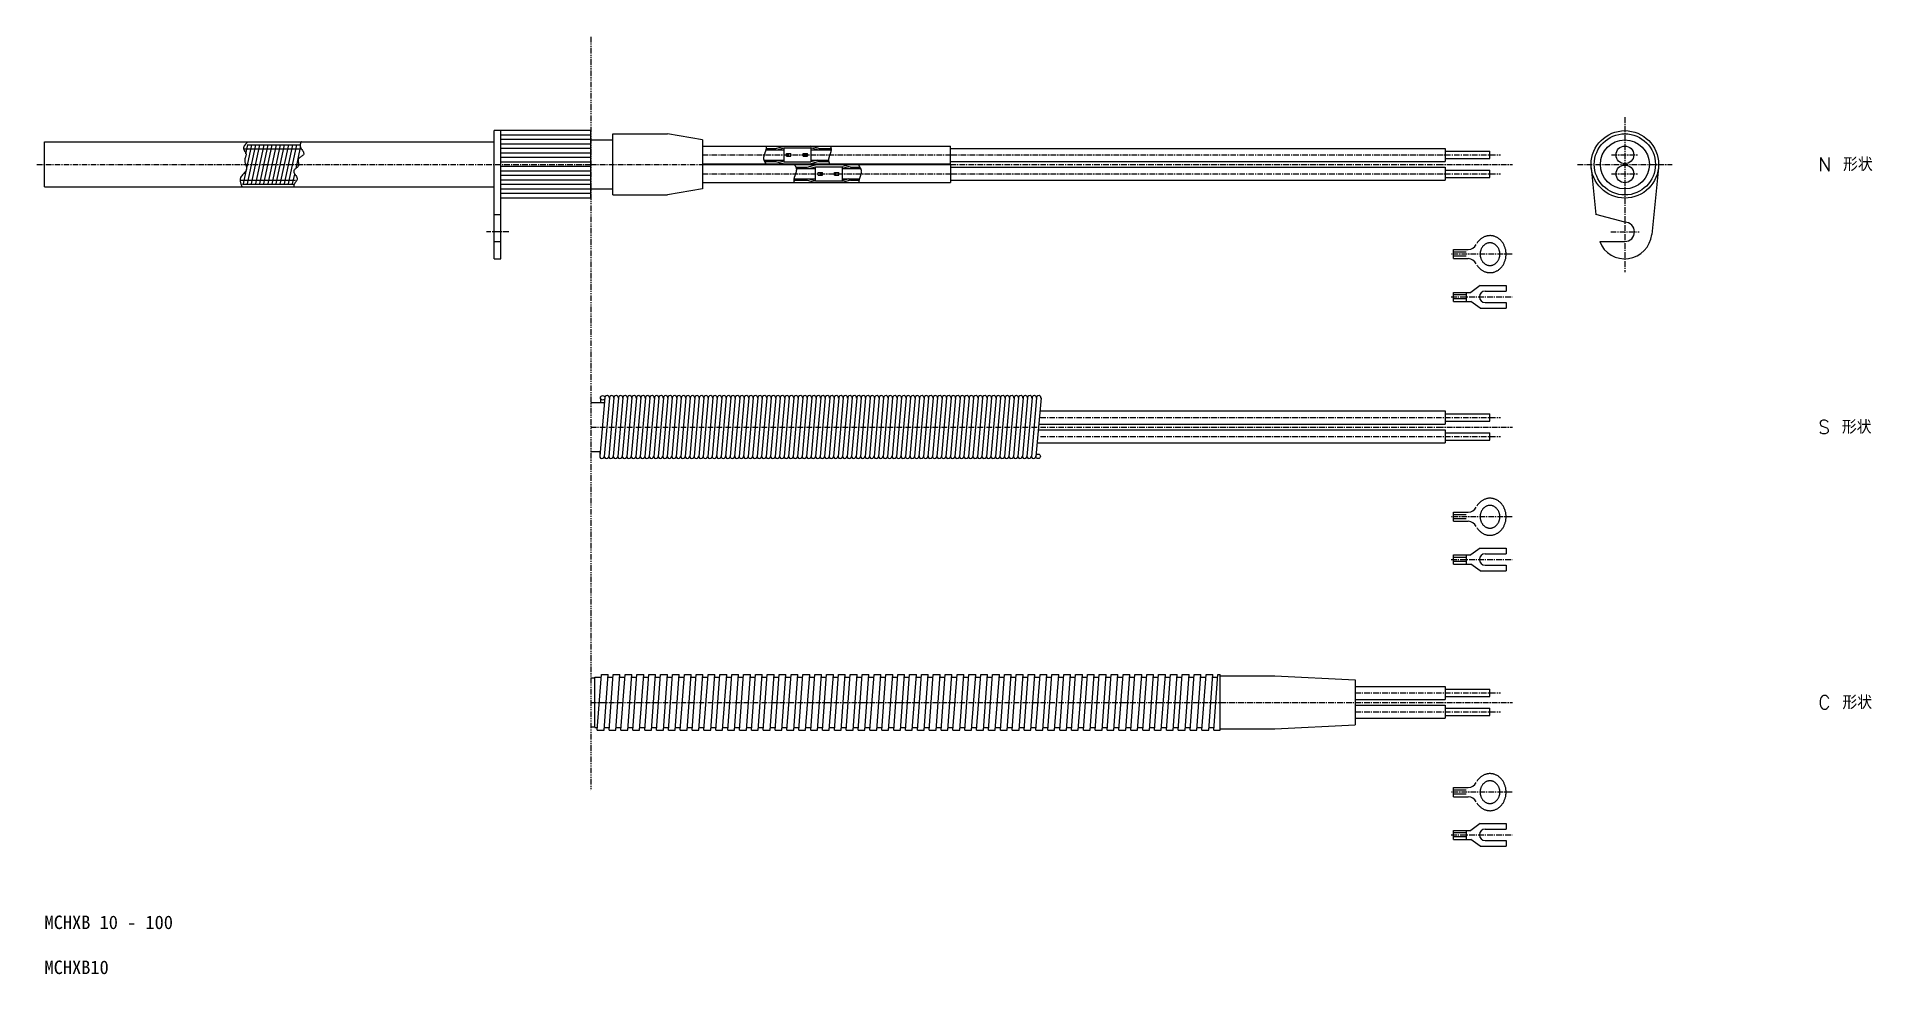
# Model space of a CAD drawing. Extents: x -2 to 407, y 0 to 208.
import ezdxf
from ezdxf.enums import TextEntityAlignment as Align

# ---------------------------------------------------------------- set-up
doc = ezdxf.new("R2010")
doc.units = 0
doc.linetypes.add('CENTER', pattern=[2, 1.25, -0.25, 0.25, -0.25])
doc.linetypes.add('PHANTOM', pattern=[2.5, 1.25, -0.25, 0.25, -0.25, 0.25, -0.25])
doc.layers.get('0').update_dxf_attribs({"linetype": 'CONTINUOUS'})
doc.layers.add('CENTER', color=1, linetype='CENTER')
doc.styles.add('KANJI', font='TXT', dxfattribs={"bigfont": 'BIGFONT'})

msp = doc.modelspace()

# ---------------------------------------------------------------- texts
at = {"style": 'KANJI'}
for s, p in [('N 形状', (394.52, 180)), ('S 形状', (394.52, 121.61)), ('C 形状', (394.52, 60.39))]:
    msp.add_text(s, height=3, dxfattribs=at).set_placement(p, align=Align.MIDDLE_LEFT)
for s, p in [('MCHXB 10 - 100', (0, 10)), ('MCHXB10', (0, 0))]:
    msp.add_text(s, height=3).set_placement(p)

# ---------------------------------------------------------------- linework, layer by layer
at = {"color": 3, "linetype": 'PHANTOM'}
msp.add_line((121.5, 208.38), (121.5, 40.86), dxfattribs=at)
msp.add_line((121.5, 208.38), (121.5, 40.86), dxfattribs=at)
at = {"color": 7, "linetype": 'CONTINUOUS'}
for p, q in [((0, 185), (100, 185)), ((0, 175), (0, 185)), ((100, 170.46), (100, 187.5)), ((121.5, 187.5), (100, 187.5)), ((101.5, 170.46), (101.5, 187.5)), ((121.5, 186.5), (101.5, 186.5)), ((121.5, 185.5), (101.5, 185.5)), ((121.5, 184.5), (101.5, 184.5)), ((121.5, 172.5), (121.5, 187.5)), ((121.5, 185.48), (126.38, 185.48)), ((126.38, 186.8), (138.53, 186.8)), ((126.38, 185.48), (126.38, 186.8)), ((126.38, 174.55), (126.38, 185.48)), ((146.38, 185.45), (138.53, 186.8)), ((146.38, 185.45), (146.38, 174.55)), ((146.38, 184.08), (201.5, 184.08)), ((201.5, 180.14), (201.5, 184.08)), ((121.5, 183.5), (101.5, 183.5)), ((121.5, 182.5), (101.5, 182.5)), ((121.5, 181.5), (101.5, 181.5)), ((121.5, 180.5), (101.5, 180.5)), ((146.38, 180.14), (201.5, 180.14)), ((201.5, 179.89), (146.38, 179.89)), ((201.5, 183.56), (311.5, 183.56)), ((201.5, 180.65), (311.5, 180.65)), ((201.5, 179.89), (201.5, 175.95)), ((311.5, 183.56), (311.5, 180.65)), ((311.5, 182.91), (321.5, 182.91)), ((311.5, 181.3), (321.5, 181.3)), ((321.5, 181.3), (321.5, 182.91)), ((121.5, 179.5), (101.5, 179.5)), ((121.5, 178.5), (101.5, 178.5)), ((121.5, 177.5), (101.5, 177.5)), ((121.5, 176.5), (101.5, 176.5)), ((146.38, 175.95), (201.5, 175.95)), ((201.5, 179.38), (311.5, 179.38)), ((201.5, 176.47), (311.5, 176.47)), ((311.5, 179.38), (311.5, 176.47)), ((311.5, 178.7), (321.5, 178.7)), ((311.5, 177.09), (321.5, 177.09)), ((321.5, 177.09), (321.5, 178.7)), ((344.04, 179.25), (345.08, 168.87)), ((358.97, 179.25), (357.47, 164.4)), ((0, 175), (100, 175)), ((121.5, 175.5), (101.5, 175.5)), ((121.5, 174.5), (101.5, 174.5)), ((121.5, 173.5), (101.5, 173.5)), ((121.5, 172.5), (101.5, 172.5)), ((121.5, 174.55), (126.38, 174.55)), ((126.38, 173.23), (126.38, 174.55)), ((126.38, 173.23), (138.53, 173.23)), ((146.38, 174.55), (138.53, 173.23)), ((100, 159), (100, 170.46)), ((100, 168.87), (101.5, 168.87)), ((101.5, 159), (101.5, 170.46)), ((351.5, 167.15), (345.08, 168.87)), ((100, 162.85), (101.5, 162.85)), ((313.38, 161.05), (316.65, 161.05)), ((313.38, 159.04), (313.38, 161.05)), ((316.21, 160.47), (313.38, 160.47)), ((316.21, 159.62), (313.38, 159.62)), ((345.9, 162.85), (351.5, 162.85)), ((100, 159), (101.5, 159)), ((313.38, 159.04), (316.65, 159.04)), ((313.38, 151.55), (317.24, 151.55)), ((313.38, 149.54), (313.38, 151.55)), ((316.21, 151.55), (316.21, 149.54)), ((319.3, 153.07), (317.24, 151.55)), ((319.3, 153.07), (325.09, 153.07)), ((320.43, 151.83), (325.09, 151.83)), ((325.09, 153.07), (325.09, 151.83)), ((316.21, 150.97), (313.38, 150.97)), ((316.21, 150.13), (313.38, 150.13)), ((313.38, 149.54), (317.24, 149.54)), ((319.3, 148.03), (317.24, 149.54)), ((319.3, 148.03), (325.09, 148.03)), ((320.43, 149.27), (325.09, 149.27)), ((325.09, 149.27), (325.09, 148.03)), ((121.5, 127.09), (124.55, 127.09)), ((124.64, 128.17), (123.5, 115.11)), ((123.64, 128.11), (123.63, 127.09)), ((125.64, 128.11), (124.5, 115.05)), ((126.64, 128.11), (125.5, 115.05)), ((127.64, 128.11), (126.5, 115.05)), ((128.64, 128.11), (127.5, 115.05)), ((129.64, 128.11), (128.5, 115.05)), ((130.64, 128.11), (129.5, 115.05)), ((131.64, 128.11), (130.5, 115.05)), ((132.64, 128.11), (131.5, 115.05)), ((133.64, 128.11), (132.5, 115.05)), ((134.64, 128.11), (133.5, 115.05)), ((135.64, 128.11), (134.5, 115.05)), ((136.64, 128.11), (135.5, 115.05)), ((137.64, 128.11), (136.5, 115.05)), ((138.64, 128.11), (137.5, 115.05)), ((139.64, 128.11), (138.5, 115.05)), ((140.64, 128.11), (139.5, 115.05)), ((141.64, 128.11), (140.5, 115.05)), ((142.64, 128.11), (141.5, 115.05)), ((143.64, 128.11), (142.5, 115.05)), ((144.64, 128.11), (143.5, 115.05)), ((145.64, 128.11), (144.5, 115.05)), ((146.64, 128.11), (145.5, 115.05)), ((147.64, 128.11), (146.5, 115.05)), ((148.64, 128.11), (147.5, 115.05)), ((149.64, 128.11), (148.5, 115.05)), ((150.64, 128.11), (149.5, 115.05)), ((151.64, 128.11), (150.5, 115.05)), ((152.64, 128.11), (151.5, 115.05)), ((153.64, 128.11), (152.5, 115.05)), ((154.64, 128.11), (153.5, 115.05)), ((155.64, 128.11), (154.5, 115.05)), ((156.64, 128.11), (155.5, 115.05)), ((157.64, 128.11), (156.5, 115.05)), ((158.64, 128.11), (157.5, 115.05)), ((159.64, 128.11), (158.5, 115.05)), ((160.64, 128.11), (159.5, 115.05)), ((161.64, 128.11), (160.5, 115.05)), ((162.64, 128.11), (161.5, 115.05)), ((163.64, 128.11), (162.5, 115.05)), ((164.64, 128.11), (163.5, 115.05)), ((165.64, 128.11), (164.5, 115.05)), ((166.64, 128.11), (165.5, 115.05)), ((167.64, 128.11), (166.5, 115.05)), ((168.64, 128.11), (167.5, 115.05)), ((169.64, 128.11), (168.5, 115.05)), ((170.64, 128.11), (169.5, 115.05)), ((171.64, 128.11), (170.5, 115.05)), ((172.64, 128.11), (171.5, 115.05)), ((173.64, 128.11), (172.5, 115.05)), ((174.64, 128.11), (173.5, 115.05)), ((175.64, 128.11), (174.5, 115.05)), ((176.64, 128.11), (175.5, 115.05)), ((177.64, 128.11), (176.5, 115.05)), ((178.64, 128.11), (177.5, 115.05)), ((179.64, 128.11), (178.5, 115.05)), ((180.64, 128.11), (179.5, 115.05)), ((181.64, 128.11), (180.5, 115.05)), ((182.64, 128.11), (181.5, 115.05)), ((183.64, 128.11), (182.5, 115.05)), ((184.64, 128.11), (183.5, 115.05)), ((185.64, 128.11), (184.5, 115.05)), ((186.64, 128.11), (185.5, 115.05)), ((187.64, 128.11), (186.5, 115.05)), ((188.64, 128.11), (187.5, 115.05)), ((189.64, 128.11), (188.5, 115.05)), ((190.64, 128.11), (189.5, 115.05)), ((191.64, 128.11), (190.5, 115.05)), ((192.64, 128.11), (191.5, 115.05)), ((193.64, 128.11), (192.5, 115.05)), ((194.64, 128.11), (193.5, 115.05)), ((195.64, 128.11), (194.5, 115.05)), ((196.64, 128.11), (195.5, 115.05)), ((197.64, 128.11), (196.5, 115.05)), ((198.64, 128.11), (197.5, 115.05)), ((199.64, 128.11), (198.5, 115.05)), ((200.64, 128.11), (199.5, 115.05)), ((201.64, 128.11), (200.5, 115.05)), ((202.64, 128.11), (201.5, 115.05)), ((203.64, 128.11), (202.5, 115.05)), ((204.64, 128.11), (203.5, 115.05)), ((205.64, 128.11), (204.5, 115.05)), ((206.64, 128.11), (205.5, 115.05)), ((207.64, 128.11), (206.5, 115.05)), ((208.64, 128.11), (207.5, 115.05)), ((209.64, 128.11), (208.5, 115.05)), ((210.64, 128.11), (209.5, 115.05)), ((211.64, 128.11), (210.5, 115.05)), ((212.64, 128.11), (211.5, 115.05)), ((213.64, 128.11), (212.5, 115.05)), ((214.64, 128.11), (213.5, 115.05)), ((215.64, 128.11), (214.5, 115.05)), ((216.64, 128.11), (215.5, 115.05)), ((217.64, 128.11), (216.5, 115.05)), ((218.64, 128.11), (217.5, 115.05)), ((219.64, 128.11), (218.5, 115.05)), ((220.64, 128.11), (219.5, 115.05)), ((221.64, 128.11), (220.5, 115.05)), ((221.38, 125.18), (311.5, 125.18)), ((311.5, 125.18), (311.5, 122.27)), ((311.5, 124.52), (321.5, 124.52)), ((311.5, 122.92), (321.5, 122.92)), ((321.5, 122.92), (321.5, 124.52)), ((221.02, 120.99), (311.5, 120.99)), ((221.13, 122.27), (311.5, 122.27)), ((311.5, 120.99), (311.5, 118.08)), ((311.5, 120.31), (321.5, 120.31)), ((311.5, 118.7), (321.5, 118.7)), ((321.5, 118.7), (321.5, 120.31)), ((121.5, 116.16), (123.59, 116.16)), ((123.51, 116.16), (123.5, 115.11)), ((220.76, 118.08), (311.5, 118.08)), ((313.38, 100.65), (313.38, 102.66)), ((313.38, 102.66), (316.65, 102.66)), ((316.21, 102.08), (313.38, 102.08)), ((316.21, 101.23), (313.38, 101.23)), ((313.38, 100.65), (316.65, 100.65)), ((319.3, 94.68), (317.24, 93.17)), ((319.3, 94.68), (325.09, 94.68)), ((325.09, 94.68), (325.09, 93.44)), ((313.38, 93.17), (317.24, 93.17)), ((313.38, 91.16), (313.38, 93.17)), ((316.21, 92.59), (313.38, 92.59)), ((316.21, 91.74), (313.38, 91.74)), ((313.38, 91.16), (317.24, 91.16)), ((316.21, 93.17), (316.21, 91.16)), ((319.3, 89.64), (317.24, 91.16)), ((320.43, 93.44), (325.09, 93.44)), ((320.43, 90.88), (325.09, 90.88)), ((325.09, 90.88), (325.09, 89.64)), ((319.3, 89.64), (325.09, 89.64)), ((121.5, 65.87), (122.39, 65.87)), ((122.39, 54.8), (122.39, 66.01)), ((122.39, 66.01), (123.81, 66.01)), ((122.94, 54.24), (123.85, 66.58)), ((123.85, 66.58), (125.35, 66.58)), ((124.45, 54.24), (125.35, 66.58)), ((125.31, 66.01), (126.44, 66.01)), ((125.58, 54.24), (126.48, 66.58)), ((126.48, 66.58), (127.99, 66.58)), ((127.09, 54.24), (127.99, 66.58)), ((127.95, 66.01), (129.08, 66.01)), ((128.22, 54.24), (129.12, 66.58)), ((129.12, 66.58), (130.63, 66.58)), ((129.72, 54.24), (130.63, 66.58)), ((130.59, 66.01), (131.72, 66.01)), ((130.86, 54.24), (131.76, 66.58)), ((131.76, 66.58), (133.27, 66.58)), ((132.36, 54.24), (133.27, 66.58)), ((133.22, 66.01), (134.35, 66.01)), ((133.49, 54.24), (134.4, 66.58)), ((134.4, 66.58), (135.9, 66.58)), ((135, 54.24), (135.9, 66.58)), ((135.86, 66.01), (136.99, 66.01)), ((136.13, 54.24), (137.03, 66.58)), ((137.03, 66.58), (138.54, 66.58)), ((137.64, 54.24), (138.54, 66.58)), ((138.5, 66.01), (139.63, 66.01)), ((138.77, 54.24), (139.67, 66.58)), ((139.67, 66.58), (141.18, 66.58)), ((140.27, 54.24), (141.18, 66.58)), ((141.14, 66.01), (142.27, 66.01)), ((141.4, 54.24), (142.31, 66.58)), ((142.31, 66.58), (143.81, 66.58)), ((142.91, 54.24), (143.81, 66.58)), ((143.77, 66.01), (144.9, 66.01)), ((144.04, 54.24), (144.94, 66.58)), ((144.94, 66.58), (146.45, 66.58)), ((145.55, 54.24), (146.45, 66.58)), ((146.41, 66.01), (147.54, 66.01)), ((146.68, 54.24), (147.58, 66.58)), ((147.58, 66.58), (149.09, 66.58)), ((148.19, 54.24), (149.09, 66.58)), ((149.05, 66.01), (150.18, 66.01)), ((149.32, 54.24), (150.22, 66.58)), ((150.22, 66.58), (151.73, 66.58)), ((150.82, 54.24), (151.73, 66.58)), ((151.68, 66.01), (152.81, 66.01)), ((151.95, 54.24), (152.86, 66.58)), ((152.86, 66.58), (154.36, 66.58)), ((153.46, 54.24), (154.36, 66.58)), ((154.32, 66.01), (155.45, 66.01)), ((154.59, 54.24), (155.49, 66.58)), ((155.49, 66.58), (157, 66.58)), ((156.1, 54.24), (157, 66.58)), ((156.96, 66.01), (158.09, 66.01)), ((157.23, 54.24), (158.13, 66.58)), ((158.13, 66.58), (159.64, 66.58)), ((158.73, 54.24), (159.64, 66.58)), ((159.6, 66.01), (160.73, 66.01)), ((159.86, 54.24), (160.77, 66.58)), ((160.77, 66.58), (162.28, 66.58)), ((161.37, 54.24), (162.28, 66.58)), ((162.23, 66.01), (163.36, 66.01)), ((162.5, 54.24), (163.41, 66.58)), ((163.41, 66.58), (164.91, 66.58)), ((164.01, 54.24), (164.91, 66.58)), ((164.87, 66.01), (166, 66.01)), ((165.14, 54.24), (166.04, 66.58)), ((166.04, 66.58), (167.55, 66.58)), ((166.65, 54.24), (167.55, 66.58)), ((167.51, 66.01), (168.64, 66.01)), ((167.78, 54.24), (168.68, 66.58)), ((168.68, 66.58), (170.19, 66.58)), ((169.28, 54.24), (170.19, 66.58)), ((170.15, 66.01), (171.28, 66.01)), ((170.41, 54.24), (171.32, 66.58)), ((171.32, 66.58), (172.82, 66.58)), ((171.92, 54.24), (172.82, 66.58)), ((172.78, 66.01), (173.91, 66.01)), ((173.05, 54.24), (173.95, 66.58)), ((173.95, 66.58), (175.46, 66.58)), ((174.56, 54.24), (175.46, 66.58)), ((175.42, 66.01), (176.55, 66.01)), ((175.69, 54.24), (176.59, 66.58)), ((176.59, 66.58), (178.1, 66.58)), ((177.2, 54.24), (178.1, 66.58)), ((178.06, 66.01), (179.19, 66.01)), ((178.33, 54.24), (179.23, 66.58)), ((179.23, 66.58), (180.74, 66.58)), ((179.83, 54.24), (180.74, 66.58)), ((180.69, 66.01), (181.82, 66.01)), ((180.96, 54.24), (181.87, 66.58)), ((181.87, 66.58), (183.37, 66.58)), ((182.47, 54.24), (183.37, 66.58)), ((183.33, 66.01), (184.46, 66.01)), ((183.6, 54.24), (184.5, 66.58)), ((184.5, 66.58), (186.01, 66.58)), ((185.11, 54.24), (186.01, 66.58)), ((185.97, 66.01), (187.1, 66.01)), ((186.24, 54.24), (187.14, 66.58)), ((187.14, 66.58), (188.65, 66.58)), ((187.74, 54.24), (188.65, 66.58)), ((188.61, 66.01), (189.74, 66.01)), ((188.87, 54.24), (189.78, 66.58)), ((189.78, 66.58), (191.28, 66.58)), ((190.38, 54.24), (191.28, 66.58)), ((191.24, 66.01), (192.37, 66.01)), ((191.51, 54.24), (192.41, 66.58)), ((192.41, 66.58), (193.92, 66.58)), ((193.02, 54.24), (193.92, 66.58)), ((193.88, 66.01), (195.01, 66.01)), ((194.15, 54.24), (195.05, 66.58)), ((195.05, 66.58), (196.56, 66.58)), ((195.66, 54.24), (196.56, 66.58)), ((196.52, 66.01), (197.65, 66.01)), ((196.79, 54.24), (197.69, 66.58)), ((197.69, 66.58), (199.2, 66.58)), ((198.29, 54.24), (199.2, 66.58)), ((199.15, 66.01), (200.29, 66.01)), ((199.42, 54.24), (200.33, 66.58)), ((200.33, 66.58), (201.83, 66.58)), ((200.93, 54.24), (201.83, 66.58)), ((201.79, 66.01), (202.92, 66.01)), ((202.06, 54.24), (202.96, 66.58)), ((202.96, 66.58), (204.47, 66.58)), ((203.57, 54.24), (204.47, 66.58)), ((204.43, 66.01), (205.56, 66.01)), ((204.7, 54.24), (205.6, 66.58)), ((205.6, 66.58), (207.11, 66.58)), ((206.2, 54.24), (207.11, 66.58)), ((207.07, 66.01), (208.2, 66.01)), ((207.33, 54.24), (208.24, 66.58)), ((208.24, 66.58), (209.75, 66.58)), ((208.84, 54.24), (209.75, 66.58)), ((209.7, 66.01), (210.83, 66.01)), ((209.97, 54.24), (210.88, 66.58)), ((210.88, 66.58), (212.38, 66.58)), ((211.48, 54.24), (212.38, 66.58)), ((212.34, 66.01), (213.47, 66.01)), ((212.61, 54.24), (213.51, 66.58)), ((213.51, 66.58), (215.02, 66.58)), ((214.12, 54.24), (215.02, 66.58)), ((214.98, 66.01), (216.11, 66.01)), ((215.25, 54.24), (216.15, 66.58)), ((216.15, 66.58), (217.66, 66.58)), ((216.75, 54.24), (217.66, 66.58)), ((217.62, 66.01), (218.75, 66.01)), ((217.88, 54.24), (218.79, 66.58)), ((218.79, 66.58), (220.29, 66.58)), ((219.39, 54.24), (220.29, 66.58)), ((220.25, 66.01), (221.38, 66.01)), ((220.52, 54.24), (221.42, 66.58)), ((221.42, 66.58), (222.93, 66.58)), ((222.03, 54.24), (222.93, 66.58)), ((222.89, 66.01), (224.02, 66.01)), ((223.16, 54.24), (224.06, 66.58)), ((224.06, 66.58), (225.57, 66.58)), ((224.67, 54.24), (225.57, 66.58)), ((225.53, 66.01), (226.66, 66.01)), ((225.8, 54.24), (226.7, 66.58)), ((226.7, 66.58), (228.21, 66.58)), ((227.3, 54.24), (228.21, 66.58)), ((228.16, 66.01), (229.29, 66.01)), ((228.43, 54.24), (229.34, 66.58)), ((229.34, 66.58), (230.84, 66.58)), ((229.94, 54.24), (230.84, 66.58)), ((230.8, 66.01), (231.93, 66.01)), ((231.07, 54.24), (231.97, 66.58)), ((231.97, 66.58), (233.48, 66.58)), ((232.58, 54.24), (233.48, 66.58)), ((233.44, 66.01), (234.57, 66.01)), ((233.71, 54.24), (234.61, 66.58)), ((234.61, 66.58), (236.12, 66.58)), ((235.21, 54.24), (236.12, 66.58)), ((236.08, 66.01), (237.21, 66.01)), ((236.34, 54.24), (237.25, 66.58)), ((237.25, 66.58), (238.75, 66.58)), ((237.85, 54.24), (238.75, 66.58)), ((238.71, 66.01), (239.84, 66.01)), ((238.98, 54.24), (239.89, 66.58)), ((239.89, 66.58), (241.39, 66.58)), ((240.49, 54.24), (241.39, 66.58)), ((241.35, 66.01), (242.48, 66.01)), ((241.62, 54.24), (242.52, 66.58)), ((242.52, 66.58), (244.03, 66.58)), ((243.13, 54.24), (244.03, 66.58)), ((243.99, 66.01), (245.12, 66.01)), ((244.26, 54.24), (245.16, 66.58)), ((245.16, 66.58), (246.67, 66.58)), ((245.76, 54.24), (246.67, 66.58)), ((246.62, 66.01), (247.76, 66.01)), ((246.89, 54.24), (247.8, 66.58)), ((247.8, 66.58), (249.3, 66.58)), ((248.4, 54.24), (249.3, 66.58)), ((249.26, 66.01), (250.39, 66.01)), ((249.53, 54.24), (250.43, 66.58)), ((250.43, 66.58), (251.94, 66.58)), ((251.04, 54.24), (251.94, 66.58)), ((251.9, 66.01), (253.03, 66.01)), ((252.17, 54.24), (253.07, 66.58)), ((253.07, 66.58), (254.58, 66.58)), ((253.67, 54.24), (254.58, 66.58)), ((254.54, 66.01), (255.67, 66.01)), ((254.81, 54.24), (255.71, 66.58)), ((255.71, 66.58), (257.22, 66.58)), ((256.31, 54.24), (257.22, 66.58)), ((257.17, 66.01), (258.3, 66.01)), ((257.44, 54.24), (258.35, 66.58)), ((258.35, 66.58), (259.85, 66.58)), ((258.95, 54.24), (259.85, 66.58)), ((259.81, 66.01), (260.94, 66.01)), ((260.08, 54.24), (260.98, 66.58)), ((260.98, 66.58), (261.5, 66.58)), ((261.5, 54.24), (261.5, 66.58)), ((261.5, 66.33), (273.64, 66.33)), ((261.5, 65.87), (261.5, 66.33)), ((261.5, 54.95), (261.5, 65.87)), ((273.64, 66.33), (291.5, 65.39)), ((291.5, 65.39), (291.5, 55.4)), ((291.5, 63.96), (311.5, 63.96)), ((311.5, 63.96), (311.5, 61.05)), ((311.5, 63.31), (321.5, 63.31)), ((311.5, 61.7), (321.5, 61.7)), ((321.5, 61.7), (321.5, 63.31)), ((291.5, 61.05), (311.5, 61.05)), ((291.5, 59.77), (311.5, 59.77)), ((311.5, 59.77), (311.5, 56.86)), ((311.5, 59.09), (321.5, 59.09)), ((311.5, 57.48), (321.5, 57.48)), ((321.5, 57.48), (321.5, 59.09)), ((121.5, 54.95), (122.39, 54.95)), ((122.39, 54.8), (122.99, 54.8)), ((122.94, 54.24), (124.45, 54.24)), ((124.49, 54.8), (125.62, 54.8)), ((125.58, 54.24), (127.09, 54.24)), ((127.13, 54.8), (128.26, 54.8)), ((128.22, 54.24), (129.72, 54.24)), ((129.77, 54.8), (130.9, 54.8)), ((130.86, 54.24), (132.36, 54.24)), ((132.4, 54.8), (133.53, 54.8)), ((133.49, 54.24), (135, 54.24)), ((135.04, 54.8), (136.17, 54.8)), ((136.13, 54.24), (137.64, 54.24)), ((137.68, 54.8), (138.81, 54.8)), ((138.77, 54.24), (140.27, 54.24)), ((140.32, 54.8), (141.45, 54.8)), ((141.4, 54.24), (142.91, 54.24)), ((142.95, 54.8), (144.08, 54.8)), ((144.04, 54.24), (145.55, 54.24)), ((145.59, 54.8), (146.72, 54.8)), ((146.68, 54.24), (148.19, 54.24)), ((148.23, 54.8), (149.36, 54.8)), ((149.32, 54.24), (150.82, 54.24)), ((150.86, 54.8), (151.99, 54.8)), ((151.95, 54.24), (153.46, 54.24)), ((153.5, 54.8), (154.63, 54.8)), ((154.59, 54.24), (156.1, 54.24)), ((156.14, 54.8), (157.27, 54.8)), ((157.23, 54.24), (158.73, 54.24)), ((158.78, 54.8), (159.91, 54.8)), ((159.86, 54.24), (161.37, 54.24)), ((161.41, 54.8), (162.54, 54.8)), ((162.5, 54.24), (164.01, 54.24)), ((164.05, 54.8), (165.18, 54.8)), ((165.14, 54.24), (166.65, 54.24)), ((166.69, 54.8), (167.82, 54.8)), ((167.78, 54.24), (169.28, 54.24)), ((169.32, 54.8), (170.46, 54.8)), ((170.41, 54.24), (171.92, 54.24)), ((171.96, 54.8), (173.09, 54.8)), ((173.05, 54.24), (174.56, 54.24)), ((174.6, 54.8), (175.73, 54.8)), ((175.69, 54.24), (177.2, 54.24)), ((177.24, 54.8), (178.37, 54.8)), ((178.33, 54.24), (179.83, 54.24)), ((179.87, 54.8), (181, 54.8)), ((180.96, 54.24), (182.47, 54.24)), ((182.51, 54.8), (183.64, 54.8)), ((183.6, 54.24), (185.11, 54.24)), ((185.15, 54.8), (186.28, 54.8)), ((186.24, 54.24), (187.74, 54.24)), ((187.79, 54.8), (188.92, 54.8)), ((188.87, 54.24), (190.38, 54.24)), ((190.42, 54.8), (191.55, 54.8)), ((191.51, 54.24), (193.02, 54.24)), ((193.06, 54.8), (194.19, 54.8)), ((194.15, 54.24), (195.66, 54.24)), ((195.7, 54.8), (196.83, 54.8)), ((196.79, 54.24), (198.29, 54.24)), ((198.33, 54.8), (199.46, 54.8)), ((199.42, 54.24), (200.93, 54.24)), ((200.97, 54.8), (202.1, 54.8)), ((202.06, 54.24), (203.57, 54.24)), ((203.61, 54.8), (204.74, 54.8)), ((204.7, 54.24), (206.2, 54.24)), ((206.25, 54.8), (207.38, 54.8)), ((207.33, 54.24), (208.84, 54.24)), ((208.88, 54.8), (210.01, 54.8)), ((209.97, 54.24), (211.48, 54.24)), ((211.52, 54.8), (212.65, 54.8)), ((212.61, 54.24), (214.12, 54.24)), ((214.16, 54.8), (215.29, 54.8)), ((215.25, 54.24), (216.75, 54.24)), ((216.8, 54.8), (217.93, 54.8)), ((217.88, 54.24), (219.39, 54.24)), ((219.43, 54.8), (220.56, 54.8)), ((220.52, 54.24), (222.03, 54.24)), ((222.07, 54.8), (223.2, 54.8)), ((223.16, 54.24), (224.67, 54.24)), ((224.71, 54.8), (225.84, 54.8)), ((225.8, 54.24), (227.3, 54.24)), ((227.34, 54.8), (228.47, 54.8)), ((228.43, 54.24), (229.94, 54.24)), ((229.98, 54.8), (231.11, 54.8)), ((231.07, 54.24), (232.58, 54.24)), ((232.62, 54.8), (233.75, 54.8)), ((233.71, 54.24), (235.21, 54.24)), ((235.26, 54.8), (236.39, 54.8)), ((236.34, 54.24), (237.85, 54.24)), ((237.89, 54.8), (239.02, 54.8)), ((238.98, 54.24), (240.49, 54.24)), ((240.53, 54.8), (241.66, 54.8)), ((241.62, 54.24), (243.13, 54.24)), ((243.17, 54.8), (244.3, 54.8)), ((244.26, 54.24), (245.76, 54.24)), ((245.8, 54.8), (246.93, 54.8)), ((246.89, 54.24), (248.4, 54.24)), ((248.44, 54.8), (249.57, 54.8)), ((249.53, 54.24), (251.04, 54.24)), ((251.08, 54.8), (252.21, 54.8)), ((252.17, 54.24), (253.67, 54.24)), ((253.72, 54.8), (254.85, 54.8)), ((254.81, 54.24), (256.31, 54.24)), ((256.35, 54.8), (257.48, 54.8)), ((257.44, 54.24), (258.95, 54.24)), ((258.99, 54.8), (260.12, 54.8)), ((260.08, 54.24), (261.5, 54.24)), ((261.5, 54.49), (261.5, 54.95)), ((261.5, 54.49), (273.64, 54.49)), ((273.64, 54.49), (291.5, 55.4)), ((291.5, 56.86), (311.5, 56.86)), ((313.38, 41.44), (316.65, 41.44)), ((313.38, 39.43), (313.38, 41.44)), ((316.21, 40.86), (313.38, 40.86)), ((316.21, 40.01), (313.38, 40.01)), ((313.38, 39.43), (316.65, 39.43)), ((319.3, 33.46), (317.24, 31.95)), ((319.3, 33.46), (325.09, 33.46)), ((325.09, 33.46), (325.09, 32.22)), ((313.38, 31.95), (317.24, 31.95)), ((313.38, 29.94), (313.38, 31.95)), ((316.21, 31.37), (313.38, 31.37)), ((316.21, 30.52), (313.38, 30.52)), ((313.38, 29.94), (317.24, 29.94)), ((316.21, 31.95), (316.21, 29.94)), ((319.3, 28.42), (317.24, 29.94)), ((320.43, 32.22), (325.09, 32.22)), ((320.43, 29.66), (325.09, 29.66)), ((325.09, 29.66), (325.09, 28.42)), ((319.3, 28.42), (325.09, 28.42))]:
    msp.add_line(p, q, dxfattribs=at)
at = {"color": 3, "linetype": 'CONTINUOUS'}
for p, q in [((44.24, 175.67), (46.1, 184.38)), ((44.81, 182.37), (45.24, 184.38)), ((45.08, 184.38), (57.04, 184.38)), ((45.15, 175.64), (47.02, 184.38)), ((46.06, 175.64), (47.93, 184.38)), ((46.98, 175.64), (48.84, 184.38)), ((47.9, 175.68), (49.76, 184.38)), ((48.8, 175.64), (50.67, 184.38)), ((49.72, 175.64), (51.58, 184.38)), ((50.63, 175.63), (52.5, 184.38)), ((51.54, 175.64), (53.41, 184.38)), ((52.45, 175.62), (54.32, 184.38)), ((53.37, 175.64), (55.24, 184.38)), ((54.28, 175.64), (56.15, 184.38)), ((55.94, 179.12), (56.93, 183.78)), ((57.04, 184.84), (57.04, 184.84)), ((162.65, 183.56), (164.47, 184.08)), ((172.25, 183.56), (170.44, 184.08)), ((44.36, 183.49), (56.87, 183.49)), ((160, 180.97), (164.49, 180.97)), ((160.13, 180.65), (162.65, 180.65)), ((160.44, 183.24), (164.49, 183.24)), ((160.5, 183.56), (162.65, 183.56)), ((162.65, 180.65), (164.47, 180.14)), ((162.98, 183.24), (164.49, 183.67)), ((162.98, 180.97), (164.49, 180.54)), ((164.49, 183.67), (170.41, 183.67)), ((164.49, 182.11), (164.49, 183.67)), ((164.49, 180.54), (164.49, 182.11)), ((164.49, 180.54), (170.41, 180.54)), ((165.06, 182.11), (165.06, 182.39)), ((165.06, 182.39), (166.03, 182.39)), ((165.06, 181.83), (165.06, 182.11)), ((165.06, 181.83), (166.03, 181.83)), ((166.03, 182.11), (166.03, 182.39)), ((166.03, 181.83), (166.03, 182.11)), ((168.72, 182.11), (168.72, 182.39)), ((168.72, 182.39), (169.69, 182.39)), ((168.72, 181.83), (168.72, 182.11)), ((168.72, 181.83), (169.69, 181.83)), ((169.66, 179.38), (171.48, 179.89)), ((169.69, 182.11), (169.69, 182.39)), ((169.69, 181.83), (169.69, 182.11)), ((170.41, 183.67), (170.41, 180.54)), ((171.92, 183.24), (170.41, 183.67)), ((170.41, 183.24), (174.95, 183.24)), ((170.41, 180.97), (174.38, 180.97)), ((171.92, 180.97), (170.41, 180.54)), ((172.25, 180.65), (170.44, 180.14)), ((172.25, 183.56), (174.94, 183.56)), ((172.25, 180.65), (174.41, 180.65)), ((179.26, 179.38), (177.44, 179.89)), ((43.58, 176.51), (55.83, 176.51)), ((44.02, 175.62), (55.45, 175.62)), ((55.19, 175.64), (55.67, 177.86)), ((166.66, 176.47), (169.66, 176.47)), ((166.69, 176.79), (171.5, 176.79)), ((167.12, 179.38), (169.66, 179.38)), ((167.22, 179.06), (171.5, 179.06)), ((169.66, 176.47), (171.48, 175.95)), ((169.99, 179.06), (171.5, 179.49)), ((169.99, 176.79), (171.5, 176.36)), ((171.5, 177.92), (171.5, 179.49)), ((171.5, 179.49), (177.42, 179.49)), ((171.5, 176.36), (171.5, 177.92)), ((171.5, 176.36), (177.42, 176.36)), ((172.07, 177.92), (172.07, 178.2)), ((172.07, 178.2), (173.04, 178.2)), ((172.07, 177.64), (172.07, 177.92)), ((172.07, 177.64), (173.04, 177.64)), ((173.04, 177.92), (173.04, 178.2)), ((173.04, 177.64), (173.04, 177.92)), ((175.72, 177.92), (175.72, 178.2)), ((175.72, 178.2), (176.7, 178.2)), ((175.72, 177.64), (175.72, 177.92)), ((175.72, 177.64), (176.7, 177.64)), ((176.7, 177.92), (176.7, 178.2)), ((176.7, 177.64), (176.7, 177.92)), ((177.42, 179.49), (177.42, 176.36)), ((178.93, 179.06), (177.42, 179.49)), ((177.42, 179.06), (181.5, 179.06)), ((177.42, 176.79), (181.24, 176.79)), ((178.93, 176.79), (177.42, 176.36)), ((179.26, 176.47), (177.44, 175.95)), ((179.26, 179.38), (181.32, 179.38)), ((179.26, 176.47), (181.15, 176.47))]:
    msp.add_line(p, q, dxfattribs=at)
at = {"color": 3, "linetype": 'CONTINUOUS', "flags": 128}
for points in [[(45.21, 185), (45.08, 184.88), (44.89, 184.68), (44.71, 184.49), (44.55, 184.3), (44.43, 184.1), (44.33, 183.91), (44.28, 183.71), (44.27, 183.52), (44.32, 183.32), (44.36, 183.24), (44.4, 183.15), (44.46, 183.06), (44.51, 182.97), (44.57, 182.88), (44.63, 182.79), (44.69, 182.7), (44.73, 182.61), (44.77, 182.52), (44.8, 182.42), (44.82, 182.28), (44.82, 182.14), (44.8, 182), (44.77, 181.86), (44.72, 181.71), (44.67, 181.57), (44.62, 181.42), (44.58, 181.27), (44.55, 181.12), (44.53, 180.97), (44.53, 180.75), (44.56, 180.53), (44.62, 180.31), (44.68, 180.09), (44.76, 179.88), (44.83, 179.67), (44.9, 179.46), (44.94, 179.26), (44.96, 179.07), (44.94, 178.88), (44.88, 178.7), (44.78, 178.52), (44.66, 178.34), (44.51, 178.17), (44.34, 178), (44.17, 177.83), (44.01, 177.65), (43.86, 177.47), (43.73, 177.28), (43.63, 177.08), (43.58, 176.94), (43.55, 176.8), (43.53, 176.66), (43.52, 176.51), (43.53, 176.36), (43.55, 176.21), (43.57, 176.06), (43.61, 175.91), (43.65, 175.77), (43.69, 175.63), (43.73, 175.53), (43.77, 175.44), (43.81, 175.34), (43.85, 175.25), (43.89, 175.16), (43.93, 175.07), (43.97, 175)], [(57.13, 185), (57.12, 184.99), (57.04, 184.86), (56.97, 184.73), (56.91, 184.59), (56.87, 184.46), (56.84, 184.33), (56.83, 184.19), (56.84, 184.05), (56.9, 183.87), (56.98, 183.68), (57.1, 183.49), (57.22, 183.3), (57.35, 183.12), (57.47, 182.94), (57.57, 182.76), (57.64, 182.59), (57.67, 182.43), (57.66, 182.29), (57.6, 182.16), (57.5, 182.05), (57.37, 181.94), (57.23, 181.83), (57.07, 181.73), (56.91, 181.62), (56.77, 181.5), (56.63, 181.38), (56.52, 181.25), (56.45, 181.11), (56.42, 180.98), (56.41, 180.84), (56.42, 180.7), (56.44, 180.55), (56.46, 180.4), (56.49, 180.26), (56.51, 180.11), (56.52, 179.97), (56.51, 179.83), (56.48, 179.7), (56.41, 179.57), (56.31, 179.45), (56.2, 179.33), (56.07, 179.22), (55.93, 179.12), (55.8, 179.01), (55.68, 178.91), (55.57, 178.8), (55.49, 178.69), (55.44, 178.58), (55.42, 178.42), (55.46, 178.25), (55.54, 178.07), (55.65, 177.89), (55.78, 177.7), (55.9, 177.51), (56.02, 177.31), (56.12, 177.12), (56.18, 176.93), (56.2, 176.75), (56.17, 176.61), (56.12, 176.48), (56.04, 176.34), (55.95, 176.21), (55.85, 176.08), (55.75, 175.95), (55.66, 175.82), (55.57, 175.68), (55.51, 175.54), (55.47, 175.4), (55.46, 175.34), (55.45, 175.27), (55.45, 175.21), (55.46, 175.14), (55.47, 175.07), (55.48, 175), (55.48, 175)]]:
    msp.add_lwpolyline(points, dxfattribs=at)
at = {"color": 3, "linetype": 'CONTINUOUS'}
for points in [[(160.47, 184.08, 0), (160.48, 184.06, 0), (160.49, 184.02, 0), (160.5, 183.97, 0), (160.5, 183.92, 0), (160.51, 183.87, 0), (160.51, 183.82, 0), (160.51, 183.77, 0), (160.51, 183.72, 0), (160.51, 183.67, 0), (160.51, 183.62, 0), (160.5, 183.57, 0), (160.5, 183.52, 0), (160.49, 183.47, 0), (160.48, 183.42, 0), (160.47, 183.37, 0), (160.46, 183.32, 0), (160.45, 183.26, 0), (160.43, 183.21, 0), (160.42, 183.16, 0), (160.41, 183.11, 0), (160.39, 183.06, 0), (160.37, 183, 0), (160.36, 182.95, 0), (160.34, 182.9, 0), (160.32, 182.85, 0), (160.31, 182.8, 0), (160.29, 182.74, 0), (160.27, 182.69, 0), (160.25, 182.64, 0), (160.23, 182.59, 0), (160.21, 182.53, 0), (160.19, 182.48, 0), (160.18, 182.43, 0), (160.16, 182.38, 0), (160.14, 182.32, 0), (160.12, 182.27, 0), (160.1, 182.22, 0), (160.09, 182.17, 0), (160.07, 182.11, 0), (160.05, 182.06, 0), (160.04, 182.01, 0), (160.02, 181.96, 0), (160.01, 181.91, 0), (160, 181.86, 0), (159.99, 181.8, 0), (159.98, 181.75, 0), (159.97, 181.7, 0), (159.96, 181.65, 0), (159.95, 181.6, 0), (159.95, 181.55, 0), (159.94, 181.5, 0), (159.94, 181.45, 0), (159.94, 181.4, 0), (159.94, 181.35, 0), (159.94, 181.3, 0), (159.94, 181.25, 0), (159.95, 181.2, 0), (159.95, 181.15, 0), (159.96, 181.11, 0), (159.97, 181.06, 0), (159.99, 181.01, 0), (160, 180.96, 0), (160.02, 180.91, 0), (160.04, 180.87, 0), (160.05, 180.82, 0), (160.08, 180.77, 0), (160.1, 180.73, 0), (160.12, 180.68, 0), (160.14, 180.64, 0), (160.17, 180.59, 0), (160.2, 180.54, 0), (160.22, 180.5, 0), (160.25, 180.45, 0), (160.28, 180.41, 0), (160.31, 180.36, 0), (160.34, 180.32, 0), (160.37, 180.27, 0), (160.4, 180.23, 0), (160.43, 180.18, 0), (160.46, 180.14, 0)], [(174.73, 184.08, 0), (174.74, 184.06, 0), (174.77, 184.01, 0), (174.79, 183.96, 0), (174.81, 183.92, 0), (174.84, 183.87, 0), (174.86, 183.82, 0), (174.88, 183.78, 0), (174.89, 183.73, 0), (174.91, 183.68, 0), (174.92, 183.63, 0), (174.93, 183.59, 0), (174.94, 183.54, 0), (174.95, 183.49, 0), (174.95, 183.44, 0), (174.95, 183.39, 0), (174.96, 183.34, 0), (174.95, 183.29, 0), (174.95, 183.24, 0), (174.95, 183.19, 0), (174.94, 183.14, 0), (174.94, 183.09, 0), (174.93, 183.04, 0), (174.92, 182.99, 0), (174.91, 182.94, 0), (174.9, 182.89, 0), (174.89, 182.83, 0), (174.88, 182.78, 0), (174.86, 182.73, 0), (174.85, 182.68, 0), (174.83, 182.63, 0), (174.82, 182.57, 0), (174.8, 182.52, 0), (174.78, 182.47, 0), (174.77, 182.42, 0), (174.75, 182.37, 0), (174.73, 182.31, 0), (174.71, 182.26, 0), (174.69, 182.21, 0), (174.67, 182.16, 0), (174.66, 182.1, 0), (174.64, 182.05, 0), (174.62, 182, 0), (174.6, 181.95, 0), (174.58, 181.89, 0), (174.56, 181.84, 0), (174.55, 181.79, 0), (174.53, 181.74, 0), (174.51, 181.68, 0), (174.5, 181.63, 0), (174.48, 181.58, 0), (174.47, 181.53, 0), (174.45, 181.48, 0), (174.44, 181.43, 0), (174.43, 181.37, 0), (174.42, 181.32, 0), (174.41, 181.27, 0), (174.4, 181.22, 0), (174.39, 181.17, 0), (174.39, 181.12, 0), (174.38, 181.07, 0), (174.38, 181.02, 0), (174.38, 180.97, 0), (174.38, 180.92, 0), (174.38, 180.87, 0), (174.38, 180.82, 0), (174.39, 180.77, 0), (174.4, 180.72, 0), (174.41, 180.68, 0), (174.42, 180.63, 0), (174.43, 180.58, 0), (174.44, 180.53, 0), (174.46, 180.48, 0), (174.48, 180.44, 0), (174.5, 180.39, 0), (174.52, 180.34, 0), (174.54, 180.3, 0), (174.56, 180.25, 0), (174.59, 180.21, 0), (174.61, 180.16, 0), (174.63, 180.14, 0)], [(166.83, 179.89, 0), (166.83, 179.89, 0), (166.86, 179.84, 0), (166.88, 179.8, 0), (166.91, 179.75, 0), (166.94, 179.71, 0), (166.97, 179.66, 0), (166.99, 179.62, 0), (167.02, 179.57, 0), (167.04, 179.52, 0), (167.07, 179.48, 0), (167.09, 179.43, 0), (167.11, 179.38, 0), (167.13, 179.34, 0), (167.15, 179.29, 0), (167.17, 179.24, 0), (167.18, 179.2, 0), (167.2, 179.15, 0), (167.21, 179.1, 0), (167.22, 179.05, 0), (167.22, 179, 0), (167.23, 178.95, 0), (167.23, 178.9, 0), (167.23, 178.85, 0), (167.23, 178.8, 0), (167.23, 178.75, 0), (167.23, 178.7, 0), (167.22, 178.65, 0), (167.22, 178.6, 0), (167.21, 178.55, 0), (167.2, 178.5, 0), (167.19, 178.45, 0), (167.18, 178.4, 0), (167.17, 178.35, 0), (167.15, 178.3, 0), (167.14, 178.24, 0), (167.13, 178.19, 0), (167.11, 178.14, 0), (167.09, 178.09, 0), (167.08, 178.04, 0), (167.06, 177.98, 0), (167.04, 177.93, 0), (167.03, 177.88, 0), (167.01, 177.83, 0), (166.99, 177.77, 0), (166.97, 177.72, 0), (166.95, 177.67, 0), (166.93, 177.62, 0), (166.91, 177.56, 0), (166.9, 177.51, 0), (166.88, 177.46, 0), (166.86, 177.41, 0), (166.84, 177.35, 0), (166.82, 177.3, 0), (166.81, 177.25, 0), (166.79, 177.2, 0), (166.77, 177.15, 0), (166.76, 177.09, 0), (166.74, 177.04, 0), (166.73, 176.99, 0), (166.72, 176.94, 0), (166.71, 176.89, 0), (166.7, 176.84, 0), (166.69, 176.78, 0), (166.68, 176.73, 0), (166.67, 176.68, 0), (166.67, 176.63, 0), (166.66, 176.58, 0), (166.66, 176.53, 0), (166.66, 176.48, 0), (166.66, 176.43, 0), (166.66, 176.38, 0), (166.66, 176.33, 0), (166.67, 176.28, 0), (166.67, 176.24, 0), (166.68, 176.19, 0), (166.69, 176.14, 0), (166.71, 176.09, 0), (166.72, 176.04, 0), (166.74, 176, 0), (166.76, 175.95, 0), (166.76, 175.95, 0)], [(181.09, 179.89, 0), (181.09, 179.88, 0), (181.11, 179.83, 0), (181.12, 179.78, 0), (181.14, 179.74, 0), (181.16, 179.69, 0), (181.18, 179.64, 0), (181.2, 179.6, 0), (181.22, 179.55, 0), (181.25, 179.51, 0), (181.27, 179.46, 0), (181.3, 179.41, 0), (181.33, 179.37, 0), (181.35, 179.32, 0), (181.38, 179.28, 0), (181.41, 179.23, 0), (181.43, 179.19, 0), (181.46, 179.14, 0), (181.49, 179.09, 0), (181.51, 179.05, 0), (181.53, 179, 0), (181.56, 178.95, 0), (181.58, 178.91, 0), (181.6, 178.86, 0), (181.61, 178.81, 0), (181.63, 178.77, 0), (181.64, 178.72, 0), (181.65, 178.67, 0), (181.66, 178.62, 0), (181.67, 178.57, 0), (181.67, 178.52, 0), (181.67, 178.47, 0), (181.68, 178.42, 0), (181.67, 178.37, 0), (181.67, 178.32, 0), (181.67, 178.27, 0), (181.66, 178.22, 0), (181.66, 178.17, 0), (181.65, 178.12, 0), (181.64, 178.07, 0), (181.63, 178.02, 0), (181.62, 177.97, 0), (181.61, 177.92, 0), (181.6, 177.87, 0), (181.58, 177.81, 0), (181.57, 177.76, 0), (181.55, 177.71, 0), (181.54, 177.66, 0), (181.52, 177.61, 0), (181.5, 177.55, 0), (181.49, 177.5, 0), (181.47, 177.45, 0), (181.45, 177.4, 0), (181.43, 177.34, 0), (181.41, 177.29, 0), (181.39, 177.24, 0), (181.38, 177.19, 0), (181.36, 177.13, 0), (181.34, 177.08, 0), (181.32, 177.03, 0), (181.3, 176.98, 0), (181.28, 176.92, 0), (181.27, 176.87, 0), (181.25, 176.82, 0), (181.23, 176.77, 0), (181.22, 176.72, 0), (181.2, 176.66, 0), (181.19, 176.61, 0), (181.17, 176.56, 0), (181.16, 176.51, 0), (181.15, 176.46, 0), (181.14, 176.41, 0), (181.13, 176.35, 0), (181.12, 176.3, 0), (181.11, 176.25, 0), (181.11, 176.2, 0), (181.1, 176.15, 0), (181.1, 176.1, 0), (181.1, 176.05, 0), (181.1, 176, 0), (181.1, 175.95, 0), (181.1, 175.95, 0)]]:
    msp.add_polyline3d(points, dxfattribs=at)
at = {"color": 7, "linetype": 'CONTINUOUS'}
for points in [[(318.57, 157.67, 0), (318.65, 157.54, 0), (318.74, 157.41, 0), (318.83, 157.29, 0), (318.93, 157.17, 0), (319.03, 157.06, 0), (319.14, 156.94, 0), (319.25, 156.84, 0), (319.36, 156.74, 0), (319.47, 156.65, 0), (319.59, 156.56, 0), (319.71, 156.47, 0), (319.84, 156.4, 0), (319.96, 156.32, 0), (320.09, 156.26, 0), (320.22, 156.2, 0), (320.36, 156.14, 0), (320.49, 156.09, 0), (320.63, 156.05, 0), (320.77, 156.01, 0), (320.91, 155.98, 0), (321.05, 155.96, 0), (321.19, 155.94, 0), (321.33, 155.93, 0), (321.47, 155.93, 0), (321.61, 155.93, 0), (321.75, 155.94, 0), (321.89, 155.95, 0), (322.04, 155.97, 0), (322.18, 156, 0), (322.31, 156.03, 0), (322.45, 156.07, 0), (322.59, 156.12, 0), (322.72, 156.17, 0), (322.85, 156.23, 0), (322.98, 156.3, 0), (323.11, 156.37, 0), (323.24, 156.44, 0), (323.36, 156.52, 0), (323.48, 156.61, 0), (323.6, 156.7, 0), (323.71, 156.8, 0), (323.82, 156.9, 0), (323.93, 157.01, 0), (324.03, 157.12, 0), (324.13, 157.24, 0), (324.22, 157.36, 0), (324.31, 157.48, 0), (324.4, 157.61, 0), (324.48, 157.75, 0), (324.56, 157.88, 0), (324.63, 158.02, 0), (324.69, 158.17, 0), (324.76, 158.31, 0), (324.81, 158.46, 0), (324.87, 158.61, 0), (324.91, 158.76, 0), (324.95, 158.92, 0), (324.99, 159.08, 0), (325.02, 159.24, 0), (325.05, 159.4, 0), (325.06, 159.56, 0), (325.08, 159.72, 0), (325.09, 159.88, 0), (325.09, 160.04, 0), (325.09, 160.21, 0), (325.08, 160.37, 0), (325.06, 160.53, 0), (325.05, 160.69, 0), (325.02, 160.85, 0), (324.99, 161.01, 0), (324.95, 161.17, 0), (324.91, 161.32, 0), (324.87, 161.47, 0), (324.81, 161.63, 0), (324.76, 161.78, 0), (324.69, 161.92, 0), (324.63, 162.06, 0), (324.56, 162.2, 0), (324.48, 162.34, 0), (324.4, 162.47, 0), (324.31, 162.6, 0), (324.22, 162.73, 0), (324.13, 162.85, 0), (324.03, 162.96, 0), (323.93, 163.08, 0), (323.82, 163.19, 0), (323.71, 163.29, 0), (323.6, 163.38, 0), (323.48, 163.48, 0), (323.36, 163.56, 0), (323.24, 163.65, 0), (323.11, 163.72, 0), (322.98, 163.79, 0), (322.85, 163.85, 0), (322.72, 163.91, 0), (322.59, 163.97, 0), (322.45, 164.01, 0), (322.31, 164.05, 0), (322.18, 164.09, 0), (322.04, 164.11, 0), (321.89, 164.13, 0), (321.75, 164.15, 0), (321.61, 164.16, 0), (321.47, 164.16, 0), (321.33, 164.15, 0), (321.19, 164.14, 0), (321.05, 164.13, 0), (320.91, 164.1, 0), (320.77, 164.07, 0), (320.63, 164.04, 0), (320.49, 163.99, 0), (320.36, 163.94, 0), (320.22, 163.89, 0), (320.09, 163.83, 0), (319.96, 163.76, 0), (319.84, 163.69, 0), (319.71, 163.61, 0), (319.59, 163.53, 0), (319.47, 163.44, 0), (319.36, 163.34, 0), (319.25, 163.25, 0), (319.14, 163.14, 0), (319.03, 163.03, 0), (318.93, 162.92, 0), (318.83, 162.8, 0), (318.74, 162.68, 0), (318.65, 162.55, 0), (318.57, 162.42, 0)], [(321.5, 157.52, 0), (321.61, 157.53, 0), (321.72, 157.53, 0), (321.82, 157.55, 0), (321.93, 157.57, 0), (322.03, 157.6, 0), (322.14, 157.63, 0), (322.24, 157.67, 0), (322.34, 157.71, 0), (322.44, 157.76, 0), (322.54, 157.82, 0), (322.63, 157.88, 0), (322.72, 157.95, 0), (322.81, 158.02, 0), (322.89, 158.09, 0), (322.98, 158.18, 0), (323.06, 158.26, 0), (323.13, 158.35, 0), (323.2, 158.44, 0), (323.27, 158.54, 0), (323.33, 158.64, 0), (323.39, 158.75, 0), (323.44, 158.85, 0), (323.49, 158.96, 0), (323.53, 159.08, 0), (323.57, 159.19, 0), (323.61, 159.31, 0), (323.63, 159.43, 0), (323.66, 159.55, 0), (323.68, 159.67, 0), (323.69, 159.8, 0), (323.7, 159.92, 0), (323.7, 160.04, 0), (323.7, 160.17, 0), (323.69, 160.29, 0), (323.68, 160.41, 0), (323.66, 160.53, 0), (323.63, 160.66, 0), (323.61, 160.78, 0), (323.57, 160.89, 0), (323.53, 161.01, 0), (323.49, 161.12, 0), (323.44, 161.23, 0), (323.39, 161.34, 0), (323.33, 161.44, 0), (323.27, 161.55, 0), (323.2, 161.64, 0), (323.13, 161.74, 0), (323.06, 161.83, 0), (322.98, 161.91, 0), (322.89, 161.99, 0), (322.81, 162.07, 0), (322.72, 162.14, 0), (322.63, 162.21, 0), (322.54, 162.27, 0), (322.44, 162.32, 0), (322.34, 162.37, 0), (322.24, 162.42, 0), (322.14, 162.46, 0), (322.03, 162.49, 0), (321.93, 162.52, 0), (321.82, 162.54, 0), (321.72, 162.55, 0), (321.61, 162.56, 0), (321.5, 162.56, 0), (321.39, 162.56, 0), (321.28, 162.55, 0), (321.18, 162.54, 0), (321.07, 162.52, 0), (320.97, 162.49, 0), (320.86, 162.46, 0), (320.76, 162.42, 0), (320.66, 162.37, 0), (320.56, 162.32, 0), (320.46, 162.27, 0), (320.37, 162.21, 0), (320.28, 162.14, 0), (320.19, 162.07, 0), (320.11, 161.99, 0), (320.02, 161.91, 0), (319.94, 161.83, 0), (319.87, 161.74, 0), (319.8, 161.64, 0), (319.73, 161.55, 0), (319.67, 161.44, 0), (319.61, 161.34, 0), (319.56, 161.23, 0), (319.51, 161.12, 0), (319.47, 161.01, 0), (319.43, 160.89, 0), (319.39, 160.78, 0), (319.37, 160.66, 0), (319.34, 160.53, 0), (319.32, 160.41, 0), (319.31, 160.29, 0), (319.3, 160.17, 0), (319.3, 160.04, 0), (319.3, 159.92, 0), (319.31, 159.8, 0), (319.32, 159.67, 0), (319.34, 159.55, 0), (319.37, 159.43, 0), (319.39, 159.31, 0), (319.43, 159.19, 0), (319.47, 159.08, 0), (319.51, 158.96, 0), (319.56, 158.85, 0), (319.61, 158.75, 0), (319.67, 158.64, 0), (319.73, 158.54, 0), (319.8, 158.44, 0), (319.87, 158.35, 0), (319.94, 158.26, 0), (320.02, 158.18, 0), (320.11, 158.09, 0), (320.19, 158.02, 0), (320.28, 157.95, 0), (320.37, 157.88, 0), (320.46, 157.82, 0), (320.56, 157.76, 0), (320.66, 157.71, 0), (320.76, 157.67, 0), (320.86, 157.63, 0), (320.97, 157.6, 0), (321.07, 157.57, 0), (321.18, 157.55, 0), (321.28, 157.53, 0), (321.39, 157.53, 0), (321.5, 157.52, 0)], [(318.57, 99.28, 0), (318.65, 99.15, 0), (318.74, 99.02, 0), (318.83, 98.9, 0), (318.93, 98.78, 0), (319.03, 98.67, 0), (319.14, 98.56, 0), (319.25, 98.45, 0), (319.36, 98.35, 0), (319.47, 98.26, 0), (319.59, 98.17, 0), (319.71, 98.09, 0), (319.84, 98.01, 0), (319.96, 97.94, 0), (320.09, 97.87, 0), (320.22, 97.81, 0), (320.36, 97.75, 0), (320.49, 97.71, 0), (320.63, 97.66, 0), (320.77, 97.63, 0), (320.91, 97.6, 0), (321.05, 97.57, 0), (321.19, 97.56, 0), (321.33, 97.55, 0), (321.47, 97.54, 0), (321.61, 97.54, 0), (321.75, 97.55, 0), (321.89, 97.57, 0), (322.04, 97.59, 0), (322.18, 97.61, 0), (322.31, 97.65, 0), (322.45, 97.69, 0), (322.59, 97.73, 0), (322.72, 97.79, 0), (322.85, 97.84, 0), (322.98, 97.91, 0), (323.11, 97.98, 0), (323.24, 98.05, 0), (323.36, 98.14, 0), (323.48, 98.22, 0), (323.6, 98.32, 0), (323.71, 98.41, 0), (323.82, 98.52, 0), (323.93, 98.62, 0), (324.03, 98.73, 0), (324.13, 98.85, 0), (324.22, 98.97, 0), (324.31, 99.1, 0), (324.4, 99.23, 0), (324.48, 99.36, 0), (324.56, 99.5, 0), (324.63, 99.64, 0), (324.69, 99.78, 0), (324.76, 99.93, 0), (324.81, 100.07, 0), (324.87, 100.22, 0), (324.91, 100.38, 0), (324.95, 100.53, 0), (324.99, 100.69, 0), (325.02, 100.85, 0), (325.05, 101.01, 0), (325.06, 101.17, 0), (325.08, 101.33, 0), (325.09, 101.49, 0), (325.09, 101.66, 0), (325.09, 101.82, 0), (325.08, 101.98, 0), (325.06, 102.14, 0), (325.05, 102.3, 0), (325.02, 102.46, 0), (324.99, 102.62, 0), (324.95, 102.78, 0), (324.91, 102.93, 0), (324.87, 103.09, 0), (324.81, 103.24, 0), (324.76, 103.39, 0), (324.69, 103.53, 0), (324.63, 103.68, 0), (324.56, 103.82, 0), (324.48, 103.95, 0), (324.4, 104.09, 0), (324.31, 104.22, 0), (324.22, 104.34, 0), (324.13, 104.46, 0), (324.03, 104.58, 0), (323.93, 104.69, 0), (323.82, 104.8, 0), (323.71, 104.9, 0), (323.6, 105, 0), (323.48, 105.09, 0), (323.36, 105.18, 0), (323.24, 105.26, 0), (323.11, 105.33, 0), (322.98, 105.4, 0), (322.85, 105.47, 0), (322.72, 105.53, 0), (322.59, 105.58, 0), (322.45, 105.62, 0), (322.31, 105.67, 0), (322.18, 105.7, 0), (322.04, 105.73, 0), (321.89, 105.75, 0), (321.75, 105.76, 0), (321.61, 105.77, 0), (321.47, 105.77, 0), (321.33, 105.77, 0), (321.19, 105.76, 0), (321.05, 105.74, 0), (320.91, 105.72, 0), (320.77, 105.69, 0), (320.63, 105.65, 0), (320.49, 105.61, 0), (320.36, 105.56, 0), (320.22, 105.5, 0), (320.09, 105.44, 0), (319.96, 105.38, 0), (319.84, 105.3, 0), (319.71, 105.23, 0), (319.59, 105.14, 0), (319.47, 105.05, 0), (319.36, 104.96, 0), (319.25, 104.86, 0), (319.14, 104.75, 0), (319.03, 104.64, 0), (318.93, 104.53, 0), (318.83, 104.41, 0), (318.74, 104.29, 0), (318.65, 104.16, 0), (318.57, 104.03, 0)], [(321.5, 99.13, 0), (321.61, 99.14, 0), (321.72, 99.15, 0), (321.82, 99.16, 0), (321.93, 99.18, 0), (322.03, 99.21, 0), (322.14, 99.24, 0), (322.24, 99.28, 0), (322.34, 99.33, 0), (322.44, 99.38, 0), (322.54, 99.43, 0), (322.63, 99.49, 0), (322.72, 99.56, 0), (322.81, 99.63, 0), (322.89, 99.71, 0), (322.98, 99.79, 0), (323.06, 99.87, 0), (323.13, 99.96, 0), (323.2, 100.06, 0), (323.27, 100.15, 0), (323.33, 100.26, 0), (323.39, 100.36, 0), (323.44, 100.47, 0), (323.49, 100.58, 0), (323.53, 100.69, 0), (323.57, 100.81, 0), (323.61, 100.92, 0), (323.63, 101.04, 0), (323.66, 101.17, 0), (323.68, 101.29, 0), (323.69, 101.41, 0), (323.7, 101.53, 0), (323.7, 101.66, 0), (323.7, 101.78, 0), (323.69, 101.9, 0), (323.68, 102.03, 0), (323.66, 102.15, 0), (323.63, 102.27, 0), (323.61, 102.39, 0), (323.57, 102.51, 0), (323.53, 102.62, 0), (323.49, 102.73, 0), (323.44, 102.84, 0), (323.39, 102.95, 0), (323.33, 103.06, 0), (323.27, 103.16, 0), (323.2, 103.26, 0), (323.13, 103.35, 0), (323.06, 103.44, 0), (322.98, 103.53, 0), (322.89, 103.61, 0), (322.81, 103.68, 0), (322.72, 103.75, 0), (322.63, 103.82, 0), (322.54, 103.88, 0), (322.44, 103.94, 0), (322.34, 103.99, 0), (322.24, 104.03, 0), (322.14, 104.07, 0), (322.03, 104.1, 0), (321.93, 104.13, 0), (321.82, 104.15, 0), (321.72, 104.17, 0), (321.61, 104.17, 0), (321.5, 104.18, 0), (321.39, 104.17, 0), (321.28, 104.17, 0), (321.18, 104.15, 0), (321.07, 104.13, 0), (320.97, 104.1, 0), (320.86, 104.07, 0), (320.76, 104.03, 0), (320.66, 103.99, 0), (320.56, 103.94, 0), (320.46, 103.88, 0), (320.37, 103.82, 0), (320.28, 103.75, 0), (320.19, 103.68, 0), (320.11, 103.61, 0), (320.02, 103.53, 0), (319.94, 103.44, 0), (319.87, 103.35, 0), (319.8, 103.26, 0), (319.73, 103.16, 0), (319.67, 103.06, 0), (319.61, 102.95, 0), (319.56, 102.84, 0), (319.51, 102.73, 0), (319.47, 102.62, 0), (319.43, 102.51, 0), (319.39, 102.39, 0), (319.37, 102.27, 0), (319.34, 102.15, 0), (319.32, 102.03, 0), (319.31, 101.9, 0), (319.3, 101.78, 0), (319.3, 101.66, 0), (319.3, 101.53, 0), (319.31, 101.41, 0), (319.32, 101.29, 0), (319.34, 101.17, 0), (319.37, 101.04, 0), (319.39, 100.92, 0), (319.43, 100.81, 0), (319.47, 100.69, 0), (319.51, 100.58, 0), (319.56, 100.47, 0), (319.61, 100.36, 0), (319.67, 100.26, 0), (319.73, 100.15, 0), (319.8, 100.06, 0), (319.87, 99.96, 0), (319.94, 99.87, 0), (320.02, 99.79, 0), (320.11, 99.71, 0), (320.19, 99.63, 0), (320.28, 99.56, 0), (320.37, 99.49, 0), (320.46, 99.43, 0), (320.56, 99.38, 0), (320.66, 99.33, 0), (320.76, 99.28, 0), (320.86, 99.24, 0), (320.97, 99.21, 0), (321.07, 99.18, 0), (321.18, 99.16, 0), (321.28, 99.15, 0), (321.39, 99.14, 0), (321.5, 99.13, 0)], [(318.57, 38.06, 0), (318.65, 37.93, 0), (318.74, 37.8, 0), (318.83, 37.68, 0), (318.93, 37.56, 0), (319.03, 37.45, 0), (319.14, 37.34, 0), (319.25, 37.24, 0), (319.36, 37.14, 0), (319.47, 37.04, 0), (319.59, 36.95, 0), (319.71, 36.87, 0), (319.84, 36.79, 0), (319.96, 36.72, 0), (320.09, 36.65, 0), (320.22, 36.59, 0), (320.36, 36.54, 0), (320.49, 36.49, 0), (320.63, 36.44, 0), (320.77, 36.41, 0), (320.91, 36.38, 0), (321.05, 36.35, 0), (321.19, 36.34, 0), (321.33, 36.33, 0), (321.47, 36.32, 0), (321.61, 36.32, 0), (321.75, 36.33, 0), (321.89, 36.35, 0), (322.04, 36.37, 0), (322.18, 36.4, 0), (322.31, 36.43, 0), (322.45, 36.47, 0), (322.59, 36.52, 0), (322.72, 36.57, 0), (322.85, 36.63, 0), (322.98, 36.69, 0), (323.11, 36.76, 0), (323.24, 36.84, 0), (323.36, 36.92, 0), (323.48, 37, 0), (323.6, 37.1, 0), (323.71, 37.19, 0), (323.82, 37.3, 0), (323.93, 37.4, 0), (324.03, 37.52, 0), (324.13, 37.63, 0), (324.22, 37.75, 0), (324.31, 37.88, 0), (324.4, 38.01, 0), (324.48, 38.14, 0), (324.56, 38.28, 0), (324.63, 38.42, 0), (324.69, 38.56, 0), (324.76, 38.71, 0), (324.81, 38.85, 0), (324.87, 39.01, 0), (324.91, 39.16, 0), (324.95, 39.31, 0), (324.99, 39.47, 0), (325.02, 39.63, 0), (325.05, 39.79, 0), (325.06, 39.95, 0), (325.08, 40.11, 0), (325.09, 40.28, 0), (325.09, 40.44, 0), (325.09, 40.6, 0), (325.08, 40.76, 0), (325.06, 40.92, 0), (325.05, 41.08, 0), (325.02, 41.24, 0), (324.99, 41.4, 0), (324.95, 41.56, 0), (324.91, 41.72, 0), (324.87, 41.87, 0), (324.81, 42.02, 0), (324.76, 42.17, 0), (324.69, 42.31, 0), (324.63, 42.46, 0), (324.56, 42.6, 0), (324.48, 42.73, 0), (324.4, 42.87, 0), (324.31, 43, 0), (324.22, 43.12, 0), (324.13, 43.24, 0), (324.03, 43.36, 0), (323.93, 43.47, 0), (323.82, 43.58, 0), (323.71, 43.68, 0), (323.6, 43.78, 0), (323.48, 43.87, 0), (323.36, 43.96, 0), (323.24, 44.04, 0), (323.11, 44.12, 0), (322.98, 44.19, 0), (322.85, 44.25, 0), (322.72, 44.31, 0), (322.59, 44.36, 0), (322.45, 44.41, 0), (322.31, 44.45, 0), (322.18, 44.48, 0), (322.04, 44.51, 0), (321.89, 44.53, 0), (321.75, 44.54, 0), (321.61, 44.55, 0), (321.47, 44.55, 0), (321.33, 44.55, 0), (321.19, 44.54, 0), (321.05, 44.52, 0), (320.91, 44.5, 0), (320.77, 44.47, 0), (320.63, 44.43, 0), (320.49, 44.39, 0), (320.36, 44.34, 0), (320.22, 44.28, 0), (320.09, 44.22, 0), (319.96, 44.16, 0), (319.84, 44.08, 0), (319.71, 44.01, 0), (319.59, 43.92, 0), (319.47, 43.83, 0), (319.36, 43.74, 0), (319.25, 43.64, 0), (319.14, 43.54, 0), (319.03, 43.43, 0), (318.93, 43.31, 0), (318.83, 43.19, 0), (318.74, 43.07, 0), (318.65, 42.94, 0), (318.57, 42.81, 0)], [(321.5, 37.92, 0), (321.61, 37.92, 0), (321.72, 37.93, 0), (321.82, 37.94, 0), (321.93, 37.96, 0), (322.03, 37.99, 0), (322.14, 38.02, 0), (322.24, 38.06, 0), (322.34, 38.11, 0), (322.44, 38.16, 0), (322.54, 38.21, 0), (322.63, 38.27, 0), (322.72, 38.34, 0), (322.81, 38.41, 0), (322.89, 38.49, 0), (322.98, 38.57, 0), (323.06, 38.65, 0), (323.13, 38.74, 0), (323.2, 38.84, 0), (323.27, 38.94, 0), (323.33, 39.04, 0), (323.39, 39.14, 0), (323.44, 39.25, 0), (323.49, 39.36, 0), (323.53, 39.47, 0), (323.57, 39.59, 0), (323.61, 39.71, 0), (323.63, 39.82, 0), (323.66, 39.95, 0), (323.68, 40.07, 0), (323.69, 40.19, 0), (323.7, 40.31, 0), (323.7, 40.44, 0), (323.7, 40.56, 0), (323.69, 40.68, 0), (323.68, 40.81, 0), (323.66, 40.93, 0), (323.63, 41.05, 0), (323.61, 41.17, 0), (323.57, 41.29, 0), (323.53, 41.4, 0), (323.49, 41.52, 0), (323.44, 41.63, 0), (323.39, 41.73, 0), (323.33, 41.84, 0), (323.27, 41.94, 0), (323.2, 42.04, 0), (323.13, 42.13, 0), (323.06, 42.22, 0), (322.98, 42.31, 0), (322.89, 42.39, 0), (322.81, 42.46, 0), (322.72, 42.53, 0), (322.63, 42.6, 0), (322.54, 42.66, 0), (322.44, 42.72, 0), (322.34, 42.77, 0), (322.24, 42.81, 0), (322.14, 42.85, 0), (322.03, 42.88, 0), (321.93, 42.91, 0), (321.82, 42.93, 0), (321.72, 42.95, 0), (321.61, 42.96, 0), (321.5, 42.96, 0), (321.39, 42.96, 0), (321.28, 42.95, 0), (321.18, 42.93, 0), (321.07, 42.91, 0), (320.97, 42.88, 0), (320.86, 42.85, 0), (320.76, 42.81, 0), (320.66, 42.77, 0), (320.56, 42.72, 0), (320.46, 42.66, 0), (320.37, 42.6, 0), (320.28, 42.53, 0), (320.19, 42.46, 0), (320.11, 42.39, 0), (320.02, 42.31, 0), (319.94, 42.22, 0), (319.87, 42.13, 0), (319.8, 42.04, 0), (319.73, 41.94, 0), (319.67, 41.84, 0), (319.61, 41.73, 0), (319.56, 41.63, 0), (319.51, 41.52, 0), (319.47, 41.4, 0), (319.43, 41.29, 0), (319.39, 41.17, 0), (319.37, 41.05, 0), (319.34, 40.93, 0), (319.32, 40.81, 0), (319.31, 40.68, 0), (319.3, 40.56, 0), (319.3, 40.44, 0), (319.3, 40.31, 0), (319.31, 40.19, 0), (319.32, 40.07, 0), (319.34, 39.95, 0), (319.37, 39.82, 0), (319.39, 39.71, 0), (319.43, 39.59, 0), (319.47, 39.47, 0), (319.51, 39.36, 0), (319.56, 39.25, 0), (319.61, 39.14, 0), (319.67, 39.04, 0), (319.73, 38.94, 0), (319.8, 38.84, 0), (319.87, 38.74, 0), (319.94, 38.65, 0), (320.02, 38.57, 0), (320.11, 38.49, 0), (320.19, 38.41, 0), (320.28, 38.34, 0), (320.37, 38.27, 0), (320.46, 38.21, 0), (320.56, 38.16, 0), (320.66, 38.11, 0), (320.76, 38.06, 0), (320.86, 38.02, 0), (320.97, 37.99, 0), (321.07, 37.96, 0), (321.18, 37.94, 0), (321.28, 37.93, 0), (321.39, 37.92, 0), (321.5, 37.92, 0)]]:
    msp.add_polyline3d(points, dxfattribs=at)
for centre, radius in [((351.5, 180), 7.5), ((351.5, 180), 6.8), ((351.5, 180), 5.45), ((351.5, 182.11), 1.97), ((351.5, 177.89), 1.97), ((124.14, 128.11), 0.5), ((221, 115.11), 0.5)]:
    msp.add_circle(centre, radius, dxfattribs=at)
for centre, radius, start, end in [((351.5, 165), 6, 200.9979, 354.2608), ((351.5, 165), 2.15, 270, 90), ((316.64, 163.03), 1.98, 270.2379, 335.3711), ((316.64, 157.06), 1.98, 24.6289, 89.7621), ((320.43, 150.55), 1.28, 90, 270), ((125.14, 128.11), 0.5, 350, 176.8566), ((126.14, 128.11), 0.5, 350, 176.8566), ((127.14, 128.11), 0.5, 350, 176.8566), ((128.14, 128.11), 0.5, 350, 176.8566), ((129.14, 128.11), 0.5, 350, 176.8566), ((130.14, 128.11), 0.5, 350, 176.8566), ((131.14, 128.11), 0.5, 350, 176.8566), ((132.14, 128.11), 0.5, 350, 176.8566), ((133.14, 128.11), 0.5, 350, 176.8566), ((134.14, 128.11), 0.5, 350, 176.8566), ((135.14, 128.11), 0.5, 350, 176.8566), ((136.14, 128.11), 0.5, 350, 176.8566), ((137.14, 128.11), 0.5, 350, 176.8566), ((138.14, 128.11), 0.5, 350, 176.8566), ((139.14, 128.11), 0.5, 350, 176.8566), ((140.14, 128.11), 0.5, 350, 176.8566), ((141.14, 128.11), 0.5, 350, 176.8566), ((142.14, 128.11), 0.5, 350, 176.8566), ((143.14, 128.11), 0.5, 350, 176.8566), ((144.14, 128.11), 0.5, 350, 176.8566), ((145.14, 128.11), 0.5, 350, 176.8566), ((146.14, 128.11), 0.5, 350, 176.8566), ((147.14, 128.11), 0.5, 350, 176.8566), ((148.14, 128.11), 0.5, 350, 176.8566), ((149.14, 128.11), 0.5, 350, 176.8566), ((150.14, 128.11), 0.5, 350, 176.8566), ((151.14, 128.11), 0.5, 350, 176.8566), ((152.14, 128.11), 0.5, 350, 176.8566), ((153.14, 128.11), 0.5, 350, 176.8566), ((154.14, 128.11), 0.5, 350, 176.8566), ((155.14, 128.11), 0.5, 350, 176.8566), ((156.14, 128.11), 0.5, 350, 176.8566), ((157.14, 128.11), 0.5, 350, 176.8566), ((158.14, 128.11), 0.5, 350, 176.8566), ((159.14, 128.11), 0.5, 350, 176.8566), ((160.14, 128.11), 0.5, 350, 176.8566), ((161.14, 128.11), 0.5, 350, 176.8566), ((162.14, 128.11), 0.5, 350, 176.8566), ((163.14, 128.11), 0.5, 350, 176.8566), ((164.14, 128.11), 0.5, 350, 176.8566), ((165.14, 128.11), 0.5, 350, 176.8566), ((166.14, 128.11), 0.5, 350, 176.8566), ((167.14, 128.11), 0.5, 350, 176.8566), ((168.14, 128.11), 0.5, 350, 176.8566), ((169.14, 128.11), 0.5, 350, 176.8566), ((170.14, 128.11), 0.5, 350, 176.8566), ((171.14, 128.11), 0.5, 350, 176.8566), ((172.14, 128.11), 0.5, 350, 176.8566), ((173.14, 128.11), 0.5, 350, 176.8566), ((174.14, 128.11), 0.5, 350, 176.8566), ((175.14, 128.11), 0.5, 350, 176.8566), ((176.14, 128.11), 0.5, 350, 176.8566), ((177.14, 128.11), 0.5, 350, 176.8566), ((178.14, 128.11), 0.5, 350, 176.8566), ((179.14, 128.11), 0.5, 350, 176.8566), ((180.14, 128.11), 0.5, 350, 176.8566), ((181.14, 128.11), 0.5, 350, 176.8566), ((182.14, 128.11), 0.5, 350, 176.8566), ((183.14, 128.11), 0.5, 350, 176.8566), ((184.14, 128.11), 0.5, 350, 176.8566), ((185.14, 128.11), 0.5, 350, 176.8566), ((186.14, 128.11), 0.5, 350, 176.8566), ((187.14, 128.11), 0.5, 350, 176.8566), ((188.14, 128.11), 0.5, 350, 176.8566), ((189.14, 128.11), 0.5, 350, 176.8566), ((190.14, 128.11), 0.5, 350, 176.8566), ((191.14, 128.11), 0.5, 350, 176.8566), ((192.14, 128.11), 0.5, 350, 176.8566), ((193.14, 128.11), 0.5, 350, 176.8566), ((194.14, 128.11), 0.5, 350, 176.8566), ((195.14, 128.11), 0.5, 350, 176.8566), ((196.14, 128.11), 0.5, 350, 176.8566), ((197.14, 128.11), 0.5, 350, 176.8566), ((198.14, 128.11), 0.5, 350, 176.8566), ((199.14, 128.11), 0.5, 350, 176.8566), ((200.14, 128.11), 0.5, 350, 176.8566), ((201.14, 128.11), 0.5, 350, 176.8566), ((202.14, 128.11), 0.5, 350, 176.8566), ((203.14, 128.11), 0.5, 350, 176.8566), ((204.14, 128.11), 0.5, 350, 176.8566), ((205.14, 128.11), 0.5, 350, 176.8566), ((206.14, 128.11), 0.5, 350, 176.8566), ((207.14, 128.11), 0.5, 350, 176.8566), ((208.14, 128.11), 0.5, 350, 176.8566), ((209.14, 128.11), 0.5, 350, 176.8566), ((210.14, 128.11), 0.5, 350, 176.8566), ((211.14, 128.11), 0.5, 350, 176.8566), ((212.14, 128.11), 0.5, 350, 176.8566), ((213.14, 128.11), 0.5, 350, 176.8566), ((214.14, 128.11), 0.5, 350, 176.8566), ((215.14, 128.11), 0.5, 350, 176.8566), ((216.14, 128.11), 0.5, 350, 176.8566), ((217.14, 128.11), 0.5, 350, 176.8566), ((218.14, 128.11), 0.5, 350, 176.8566), ((219.14, 128.11), 0.5, 350, 176.8566), ((220.14, 128.11), 0.5, 350, 176.8566), ((221.14, 128.11), 0.5, 350, 176.8566), ((124, 115.11), 0.5, 170, 356.8566), ((125, 115.11), 0.5, 170, 356.8566), ((126, 115.11), 0.5, 170, 356.8566), ((127, 115.11), 0.5, 170, 356.8566), ((128, 115.11), 0.5, 170, 356.8566), ((129, 115.11), 0.5, 170, 356.8566), ((130, 115.11), 0.5, 170, 356.8566), ((131, 115.11), 0.5, 170, 356.8566), ((132, 115.11), 0.5, 170, 356.8566), ((133, 115.11), 0.5, 170, 356.8566), ((134, 115.11), 0.5, 170, 356.8566), ((135, 115.11), 0.5, 170, 356.8566), ((136, 115.11), 0.5, 170, 356.8566), ((137, 115.11), 0.5, 170, 356.8566), ((138, 115.11), 0.5, 170, 356.8566), ((139, 115.11), 0.5, 170, 356.8566), ((140, 115.11), 0.5, 170, 356.8566), ((141, 115.11), 0.5, 170, 356.8566), ((142, 115.11), 0.5, 170, 356.8566), ((143, 115.11), 0.5, 170, 356.8566), ((144, 115.11), 0.5, 170, 356.8566), ((145, 115.11), 0.5, 170, 356.8566), ((146, 115.11), 0.5, 170, 356.8566), ((147, 115.11), 0.5, 170, 356.8566), ((148, 115.11), 0.5, 170, 356.8566), ((149, 115.11), 0.5, 170, 356.8566), ((150, 115.11), 0.5, 170, 356.8566), ((151, 115.11), 0.5, 170, 356.8566), ((152, 115.11), 0.5, 170, 356.8566), ((153, 115.11), 0.5, 170, 356.8566), ((154, 115.11), 0.5, 170, 356.8566), ((155, 115.11), 0.5, 170, 356.8566), ((156, 115.11), 0.5, 170, 356.8566), ((157, 115.11), 0.5, 170, 356.8566), ((158, 115.11), 0.5, 170, 356.8566), ((159, 115.11), 0.5, 170, 356.8566), ((160, 115.11), 0.5, 170, 356.8566), ((161, 115.11), 0.5, 170, 356.8566), ((162, 115.11), 0.5, 170, 356.8566), ((163, 115.11), 0.5, 170, 356.8566), ((164, 115.11), 0.5, 170, 356.8566), ((165, 115.11), 0.5, 170, 356.8566), ((166, 115.11), 0.5, 170, 356.8566), ((167, 115.11), 0.5, 170, 356.8566), ((168, 115.11), 0.5, 170, 356.8566), ((169, 115.11), 0.5, 170, 356.8566), ((170, 115.11), 0.5, 170, 356.8566), ((171, 115.11), 0.5, 170, 356.8566), ((172, 115.11), 0.5, 170, 356.8566), ((173, 115.11), 0.5, 170, 356.8566), ((174, 115.11), 0.5, 170, 356.8566), ((175, 115.11), 0.5, 170, 356.8566), ((176, 115.11), 0.5, 170, 356.8566), ((177, 115.11), 0.5, 170, 356.8566), ((178, 115.11), 0.5, 170, 356.8566), ((179, 115.11), 0.5, 170, 356.8566), ((180, 115.11), 0.5, 170, 356.8566), ((181, 115.11), 0.5, 170, 356.8566), ((182, 115.11), 0.5, 170, 356.8566), ((183, 115.11), 0.5, 170, 356.8566), ((184, 115.11), 0.5, 170, 356.8566), ((185, 115.11), 0.5, 170, 356.8566), ((186, 115.11), 0.5, 170, 356.8566), ((187, 115.11), 0.5, 170, 356.8566), ((188, 115.11), 0.5, 170, 356.8566), ((189, 115.11), 0.5, 170, 356.8566), ((190, 115.11), 0.5, 170, 356.8566), ((191, 115.11), 0.5, 170, 356.8566), ((192, 115.11), 0.5, 170, 356.8566), ((193, 115.11), 0.5, 170, 356.8566), ((194, 115.11), 0.5, 170, 356.8566), ((195, 115.11), 0.5, 170, 356.8566), ((196, 115.11), 0.5, 170, 356.8566), ((197, 115.11), 0.5, 170, 356.8566), ((198, 115.11), 0.5, 170, 356.8566), ((199, 115.11), 0.5, 170, 356.8566), ((200, 115.11), 0.5, 170, 356.8566), ((201, 115.11), 0.5, 170, 356.8566), ((202, 115.11), 0.5, 170, 356.8566), ((203, 115.11), 0.5, 170, 356.8566), ((204, 115.11), 0.5, 170, 356.8566), ((205, 115.11), 0.5, 170, 356.8566), ((206, 115.11), 0.5, 170, 356.8566), ((207, 115.11), 0.5, 170, 356.8566), ((208, 115.11), 0.5, 170, 356.8566), ((209, 115.11), 0.5, 170, 356.8566), ((210, 115.11), 0.5, 170, 356.8566), ((211, 115.11), 0.5, 170, 356.8566), ((212, 115.11), 0.5, 170, 356.8566), ((213, 115.11), 0.5, 170, 356.8566), ((214, 115.11), 0.5, 170, 356.8566), ((215, 115.11), 0.5, 170, 356.8566), ((216, 115.11), 0.5, 170, 356.8566), ((217, 115.11), 0.5, 170, 356.8566), ((218, 115.11), 0.5, 170, 356.8566), ((219, 115.11), 0.5, 170, 356.8566), ((220, 115.11), 0.5, 170, 356.8566), ((316.64, 104.64), 1.98, 270.2379, 335.3711), ((316.64, 98.67), 1.98, 24.6289, 89.7621), ((320.43, 92.16), 1.28, 90, 270), ((316.64, 43.43), 1.98, 270.2379, 335.3711), ((316.64, 37.45), 1.98, 24.6289, 89.7621), ((320.43, 30.94), 1.28, 90, 270)]:
    msp.add_arc(centre, radius, start, end, dxfattribs=at)
at = {"layer": 'CENTER', "color": 1, "linetype": 'CENTER'}
for p, q in [((351.5, 190.5), (351.5, 156.03)), ((-1.73, 180), (121.5, 180)), ((121.5, 180), (309.92, 180)), ((146.38, 182.11), (201.76, 182.11)), ((201.76, 182.11), (311.5, 182.11)), ((309.92, 180), (326.5, 180)), ((311.5, 182.11), (321.5, 182.11)), ((321.5, 182.11), (323.85, 182.11)), ((341, 180), (362, 180)), ((348.53, 182.11), (354.47, 182.11)), ((146.38, 177.89), (201.76, 177.89)), ((201.76, 177.89), (311.5, 177.89)), ((311.5, 177.89), (321.5, 177.89)), ((321.5, 177.89), (323.85, 177.89)), ((348.53, 177.89), (354.47, 177.89)), ((103.29, 165), (98.33, 165)), ((348.35, 165), (354.65, 165)), ((326.41, 160.04), (312.86, 160.04)), ((312.86, 150.55), (326.41, 150.55)), ((221.5, 123.72), (311.5, 123.72)), ((311.5, 123.72), (323.85, 123.72)), ((121.5, 121.61), (309.92, 121.61)), ((221.5, 119.51), (311.5, 119.51)), ((309.92, 121.61), (326.5, 121.61)), ((311.5, 119.51), (323.85, 119.51)), ((326.41, 101.66), (312.86, 101.66)), ((312.86, 92.16), (326.41, 92.16)), ((291.5, 62.5), (311.5, 62.5)), ((311.5, 62.5), (323.85, 62.5)), ((121.5, 60.39), (309.92, 60.39)), ((291.5, 58.29), (311.5, 58.29)), ((309.92, 60.39), (326.5, 60.39)), ((311.5, 58.29), (323.85, 58.29)), ((326.41, 40.44), (312.86, 40.44)), ((312.86, 30.94), (326.41, 30.94))]:
    msp.add_line(p, q, dxfattribs=at)

msp.set_redraw_order([(e.dxf.handle, doc.entitydb.next_handle()) for e in msp.query("TEXT MTEXT ATTDEF DIMENSION ARC_DIMENSION")])  # texts and dimensions are drawn at this point

doc.saveas('drawing.dxf')
